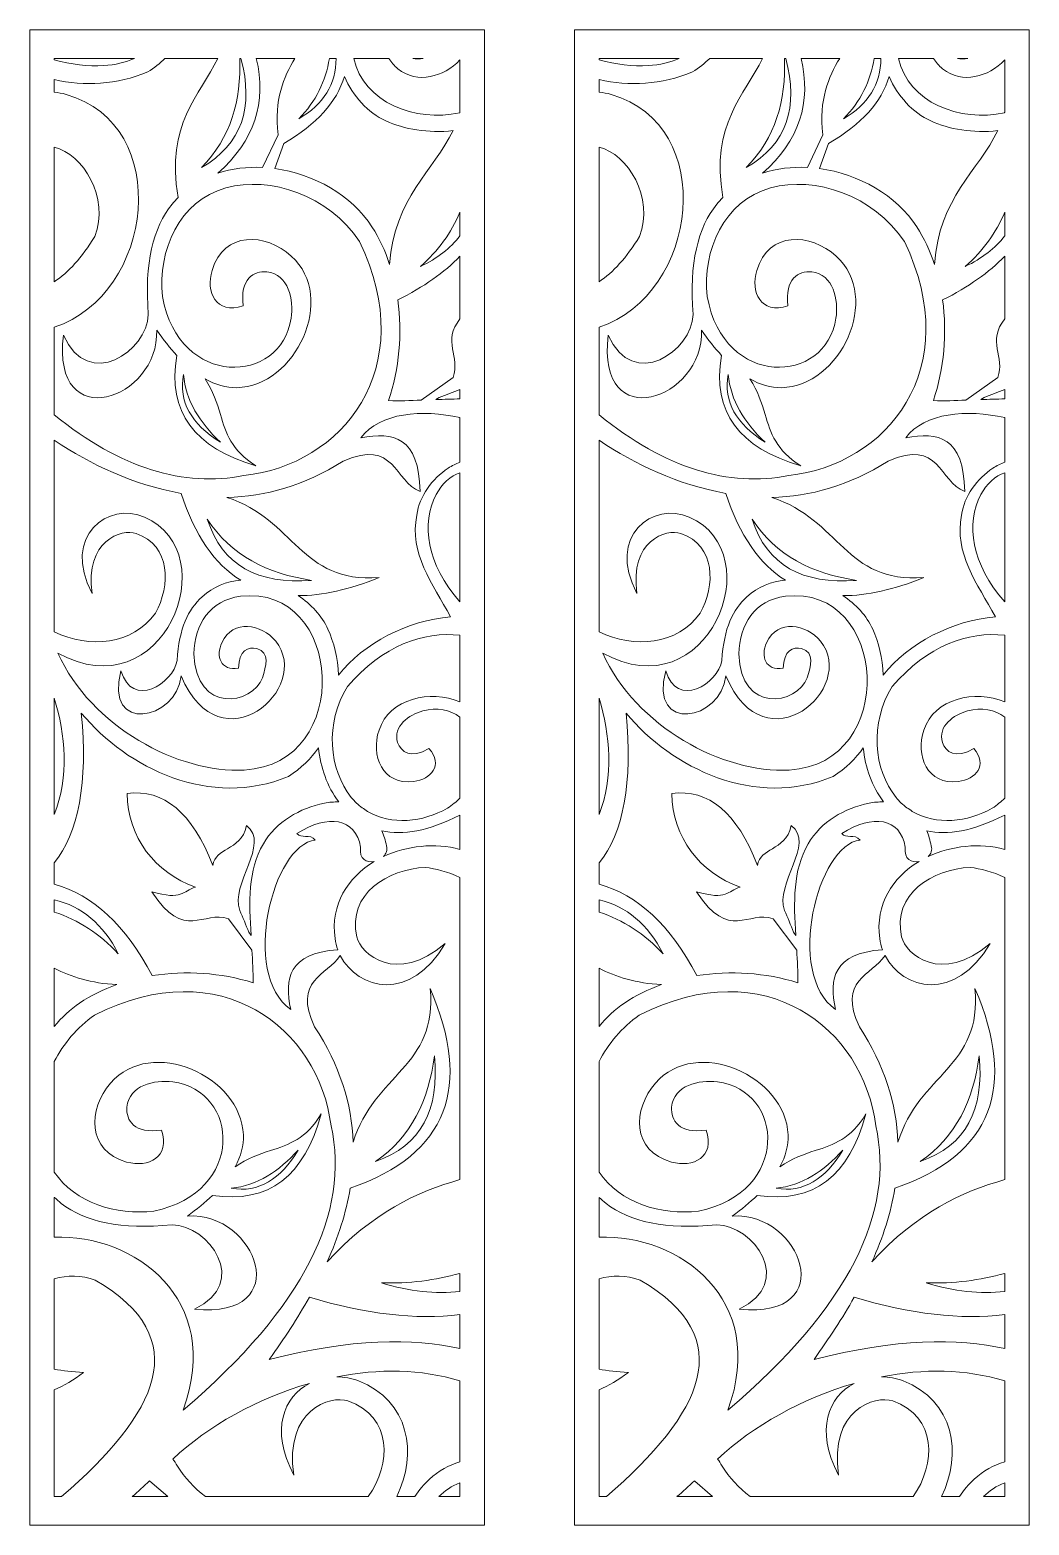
# Model space of a CAD drawing. Header units: centimetres. Extents: x -9 to 9.7, y -14.1 to 13.9.
import ezdxf

# ---------------------------------------------------------------- set-up
doc = ezdxf.new("R2010")
doc.units = ezdxf.units.CM
doc.header["$MEASUREMENT"] = 0
doc.layers.add('layer 1', color=7, linetype='Continuous')

msp = doc.modelspace()

# ---------------------------------------------------------------- linework, layer by layer
at = {"layer": 'layer 1', "color": 177, "lineweight": 9}
for points, knots in [([(-8.999, 13.91321), (-8.999, 13.91321), (-0.48417, 13.91321), (-0.48417, 13.91321), (-0.48417, 13.91321), (-0.48417, 13.91321), (-0.48417, -14.10713), (-0.48417, -14.10713), (-0.48417, -14.10713), (-0.48417, -14.10713), (-8.999, -14.10713), (-8.999, -14.10713), (-8.999, -14.10713), (-8.999, -14.10713), (-8.999, 13.91321), (-8.999, 13.91321)], [0, 0, 0, 0, 0.2, 0.2, 0.2, 0.2, 0.4, 0.4, 0.4, 0.4, 0.6, 0.6, 0.6, 0.6, 1, 1, 1, 1]), ([(-6.4678, 13.38025), (-6.4678, 13.38025), (-5.47859, 13.38025), (-5.47859, 13.38025), (-5.47859, 13.38025), (-5.80958, 12.69101), (-6.45921, 12.15265), (-6.22205, 10.77237), (-6.22205, 10.77237), (-6.2614, 10.73249), (-6.29943, 10.69066), (-6.33578, 10.64616), (-6.33578, 10.64616), (-6.68981, 10.21299), (-6.85494, 9.54261), (-6.78127, 8.57915), (-6.78127, 8.57915), (-6.79782, 7.89851), (-7.89706, 7.13002), (-8.37198, 8.19295), (-8.37198, 8.19295), (-8.59966, 6.28955), (-6.57385, 6.98374), (-6.62322, 8.28686), (-6.62322, 8.28686), (-6.49901, 8.10916), (-6.37356, 7.95019), (-6.24623, 7.81247), (-6.24623, 7.81247), (-6.43106, 6.75398), (-5.91048, 6.0779), (-4.76313, 5.74252), (-4.76313, 5.74252), (-5.2265, 6.03529), (-5.32586, 6.35808), (-5.42975, 6.70739), (-5.42975, 6.70739), (-5.49457, 6.91769), (-5.56249, 7.14051), (-5.71729, 7.3741), (-5.71729, 7.3741), (-5.52318, 7.26308), (-5.32506, 7.20535), (-5.12287, 7.20857), (-5.12287, 7.20857), (-4.02254, 7.22848), (-3.23566, 8.89127), (-4.10169, 9.67442), (-4.10169, 9.67442), (-4.57894, 10.11047), (-5.36557, 10.14733), (-5.58657, 9.40558), (-5.58657, 9.40558), (-5.7077, 9.0034), (-5.51614, 8.57724), (-5.00169, 8.74184), (-5.00169, 8.74184), (-5.06809, 9.24882), (-4.80573, 9.40517), (-4.55801, 9.37912), (-4.55801, 9.37912), (-4.14874, 9.32918), (-4.05192, 8.85053), (-4.10315, 8.51139), (-4.10315, 8.51139), (-4.28871, 7.25602), (-6.20459, 7.18722), (-6.51549, 8.91529), (-6.51549, 8.91529), (-6.60609, 9.77487), (-6.20586, 10.71242), (-5.32771, 10.95243), (-5.32771, 10.95243), (-4.49017, 11.17962), (-3.40753, 10.81552), (-2.82027, 9.94921), (-2.82027, 9.94921), (-1.67419, 7.55213), (-3.15532, 5.75839), (-4.98849, 5.56147), (-4.98849, 5.56147), (-6.11041, 5.33831), (-7.29322, 5.69085), (-8.54286, 6.69834), (-8.54286, 6.69834), (-8.54286, 6.69834), (-8.54286, 8.34101), (-8.54286, 8.34101), (-8.54286, 8.34101), (-6.66595, 8.96296), (-6.30719, 12.1328), (-8.31706, 12.70407), (-8.31706, 12.70407), (-8.39188, 12.72534), (-8.46741, 12.73938), (-8.54286, 12.74701), (-8.54286, 12.74701), (-8.54286, 12.74701), (-8.54286, 12.98198), (-8.54286, 12.98198), (-8.54286, 12.98198), (-7.97676, 12.85705), (-7.37515, 12.88135), (-6.78907, 13.12486), (-6.78907, 13.12486), (-6.66888, 13.20277), (-6.56221, 13.28849), (-6.4678, 13.38025)], [0, 0, 0, 0, 0.03571429, 0.03571429, 0.03571429, 0.03571429, 0.07142857, 0.07142857, 0.07142857, 0.07142857, 0.10714286, 0.10714286, 0.10714286, 0.10714286, 0.14285714, 0.14285714, 0.14285714, 0.14285714, 0.17857143, 0.17857143, 0.17857143, 0.17857143, 0.21428571, 0.21428571, 0.21428571, 0.21428571, 0.25, 0.25, 0.25, 0.25, 0.28571429, 0.28571429, 0.28571429, 0.28571429, 0.32142857, 0.32142857, 0.32142857, 0.32142857, 0.35714286, 0.35714286, 0.35714286, 0.35714286, 0.39285714, 0.39285714, 0.39285714, 0.39285714, 0.42857143, 0.42857143, 0.42857143, 0.42857143, 0.46428571, 0.46428571, 0.46428571, 0.46428571, 0.5, 0.5, 0.5, 0.5, 0.53571429, 0.53571429, 0.53571429, 0.53571429, 0.57142857, 0.57142857, 0.57142857, 0.57142857, 0.60714286, 0.60714286, 0.60714286, 0.60714286, 0.64285714, 0.64285714, 0.64285714, 0.64285714, 0.67857143, 0.67857143, 0.67857143, 0.67857143, 0.71428571, 0.71428571, 0.71428571, 0.71428571, 0.75, 0.75, 0.75, 0.75, 0.78571429, 0.78571429, 0.78571429, 0.78571429, 0.82142857, 0.82142857, 0.82142857, 0.82142857, 0.85714286, 0.85714286, 0.85714286, 0.85714286, 0.89285714, 0.89285714, 0.89285714, 0.89285714, 0.92857143, 0.92857143, 0.92857143, 0.92857143, 1, 1, 1, 1]), ([(-8.54286, 13.38025), (-8.54286, 13.38025), (-7.04214, 13.38025), (-7.04214, 13.38025), (-7.04214, 13.38025), (-7.20942, 13.30446), (-7.40081, 13.25638), (-7.61765, 13.24474), (-7.61765, 13.24474), (-7.90954, 13.22908), (-8.22426, 13.26621), (-8.54286, 13.35026), (-8.54286, 13.35026), (-8.54286, 13.35026), (-8.54286, 13.38025), (-8.54286, 13.38025)], [0, 0, 0, 0, 0.2, 0.2, 0.2, 0.2, 0.4, 0.4, 0.4, 0.4, 0.6, 0.6, 0.6, 0.6, 1, 1, 1, 1]), ([(-5.0678, 13.38025), (-5.0678, 13.38025), (-5.04369, 13.38025), (-5.04369, 13.38025), (-5.04369, 13.38025), (-4.80234, 12.4665), (-5.01883, 11.76998), (-5.7866, 11.33407), (-5.7866, 11.33407), (-5.23275, 11.888), (-5.03877, 12.59132), (-5.0678, 13.38025)], [0, 0, 0, 0, 0.25, 0.25, 0.25, 0.25, 0.5, 0.5, 0.5, 0.5, 1, 1, 1, 1]), ([(-4.75762, 13.38025), (-4.75762, 13.38025), (-4.03327, 13.38025), (-4.03327, 13.38025), (-4.03327, 13.38025), (-4.24299, 13.02465), (-4.42494, 12.61124), (-4.35028, 11.94969), (-4.35028, 11.94969), (-4.35028, 11.94969), (-4.63787, 11.33494), (-4.63787, 11.33494), (-4.63787, 11.33494), (-4.92628, 11.34936), (-5.21315, 11.31589), (-5.48002, 11.22777), (-5.48002, 11.22777), (-4.78755, 11.83571), (-4.55703, 12.55556), (-4.75762, 13.38025)], [0, 0, 0, 0, 0.16666667, 0.16666667, 0.16666667, 0.16666667, 0.33333333, 0.33333333, 0.33333333, 0.33333333, 0.5, 0.5, 0.5, 0.5, 0.66666667, 0.66666667, 0.66666667, 0.66666667, 1, 1, 1, 1]), ([(-3.3869, 13.38025), (-3.3869, 13.38025), (-3.25946, 13.38025), (-3.25946, 13.38025), (-3.25946, 13.38025), (-3.26852, 12.8965), (-3.4931, 12.51425), (-3.96201, 12.24966), (-3.96201, 12.24966), (-3.63676, 12.57148), (-3.45739, 12.95487), (-3.3869, 13.38025)], [0, 0, 0, 0, 0.25, 0.25, 0.25, 0.25, 0.5, 0.5, 0.5, 0.5, 1, 1, 1, 1]), ([(-2.92892, 13.38025), (-2.92892, 13.38025), (-2.27476, 13.38025), (-2.27476, 13.38025), (-2.27476, 13.38025), (-2.22966, 13.30713), (-2.17217, 13.24037), (-2.1053, 13.18535), (-2.1053, 13.18535), (-1.73438, 12.89062), (-1.24579, 13.03246), (-0.94033, 13.34999), (-0.94033, 13.34999), (-0.94033, 13.34999), (-0.94033, 12.37462), (-0.94033, 12.37462), (-0.94033, 12.37462), (-0.94185, 12.36897), (-0.94338, 12.36331), (-0.94496, 12.3577), (-0.94496, 12.3577), (-1.77804, 12.18233), (-2.74985, 12.54765), (-2.92892, 13.38025)], [0, 0, 0, 0, 0.14285714, 0.14285714, 0.14285714, 0.14285714, 0.28571429, 0.28571429, 0.28571429, 0.28571429, 0.42857143, 0.42857143, 0.42857143, 0.42857143, 0.57142857, 0.57142857, 0.57142857, 0.57142857, 0.71428571, 0.71428571, 0.71428571, 0.71428571, 1, 1, 1, 1]), ([(-1.82428, 13.38025), (-1.82428, 13.38025), (-1.63084, 13.38025), (-1.63084, 13.38025), (-1.63084, 13.38025), (-1.70048, 13.36717), (-1.76756, 13.36336), (-1.82428, 13.38025)], [0, 0, 0, 0, 0.33333333, 0.33333333, 0.33333333, 0.33333333, 1, 1, 1, 1]), ([(-1.07061, 12.0271), (-1.43114, 11.27577), (-2.17188, 10.76617), (-2.25829, 9.51946), (-2.25829, 9.51946), (-2.34128, 9.7709), (-2.45134, 10.00823), (-2.58908, 10.22284), (-2.58908, 10.22284), (-2.96778, 10.81499), (-3.67862, 11.21451), (-4.41189, 11.31392), (-4.41189, 11.31392), (-4.41189, 11.31392), (-4.24089, 11.78691), (-4.24089, 11.78691), (-4.24089, 11.78691), (-3.62236, 12.14418), (-3.24871, 12.56283), (-3.1071, 13.03933), (-3.1071, 13.03933), (-2.94733, 12.67565), (-2.66904, 12.36278), (-2.32727, 12.20724), (-2.32727, 12.20724), (-1.99091, 12.05351), (-1.53414, 11.97045), (-1.07061, 12.0271)], [0, 0, 0, 0, 0.125, 0.125, 0.125, 0.125, 0.25, 0.25, 0.25, 0.25, 0.375, 0.375, 0.375, 0.375, 0.5, 0.5, 0.5, 0.5, 0.625, 0.625, 0.625, 0.625, 0.75, 0.75, 0.75, 0.75, 1, 1, 1, 1]), ([(-8.54286, 9.19248), (-8.54286, 9.19248), (-8.54286, 11.71613), (-8.54286, 11.71613), (-8.54286, 11.71613), (-8.00519, 11.58351), (-7.49977, 10.77515), (-7.78532, 10.04036), (-7.78532, 10.04036), (-8.02689, 9.64485), (-8.27975, 9.36714), (-8.54286, 9.19248)], [0, 0, 0, 0, 0.25, 0.25, 0.25, 0.25, 0.5, 0.5, 0.5, 0.5, 1, 1, 1, 1]), ([(-0.94033, 10.4946), (-0.94033, 10.4946), (-0.94033, 10.05333), (-0.94033, 10.05333), (-0.94033, 10.05333), (-1.11907, 9.8234), (-1.36486, 9.63115), (-1.6819, 9.47921), (-1.6819, 9.47921), (-1.34534, 9.77362), (-1.10372, 10.1152), (-0.94033, 10.4946)], [0, 0, 0, 0, 0.25, 0.25, 0.25, 0.25, 0.5, 0.5, 0.5, 0.5, 1, 1, 1, 1]), ([(-0.94033, 9.67294), (-0.94033, 9.67294), (-0.94033, 8.4963), (-0.94033, 8.4963), (-0.94033, 8.4963), (-1.28019, 8.08497), (-0.92792, 7.77944), (-1.06945, 7.40099), (-1.06945, 7.40099), (-1.06945, 7.40099), (-1.66701, 6.97434), (-1.66701, 6.97434), (-1.66701, 6.97434), (-1.87053, 6.96685), (-2.07424, 6.95931), (-2.27755, 6.96522), (-2.27755, 6.96522), (-2.07778, 7.56123), (-2.01888, 8.22575), (-2.10523, 8.85258), (-2.10523, 8.85258), (-1.6197, 9.09544), (-1.23247, 9.36919), (-0.94033, 9.67294)], [0, 0, 0, 0, 0.14285714, 0.14285714, 0.14285714, 0.14285714, 0.28571429, 0.28571429, 0.28571429, 0.28571429, 0.42857143, 0.42857143, 0.42857143, 0.42857143, 0.57142857, 0.57142857, 0.57142857, 0.57142857, 0.71428571, 0.71428571, 0.71428571, 0.71428571, 1, 1, 1, 1]), ([(-5.43061, 6.18771), (-5.97192, 6.52762), (-6.21963, 6.94466), (-6.11997, 7.45601), (-6.11997, 7.45601), (-6.07992, 6.97056), (-5.82149, 6.55514), (-5.43061, 6.18771)], [0, 0, 0, 0, 0.33333333, 0.33333333, 0.33333333, 0.33333333, 1, 1, 1, 1]), ([(-0.94033, 7.17561), (-0.94033, 7.17561), (-0.94033, 6.99664), (-0.94033, 6.99664), (-0.94033, 6.99664), (-1.08835, 6.99678), (-1.2387, 6.99149), (-1.39018, 6.98497), (-1.39018, 6.98497), (-1.39018, 6.98497), (-1.32775, 7.02549), (-1.32775, 7.02549), (-1.32775, 7.02549), (-1.20034, 7.07433), (-1.07045, 7.12495), (-0.94033, 7.17561)], [0, 0, 0, 0, 0.2, 0.2, 0.2, 0.2, 0.4, 0.4, 0.4, 0.4, 0.6, 0.6, 0.6, 0.6, 1, 1, 1, 1]), ([(-0.94033, 6.64737), (-0.94033, 6.64737), (-0.94033, 5.81036), (-0.94033, 5.81036), (-0.94033, 5.81036), (-1.0157, 5.78454), (-1.08989, 5.74722), (-1.16145, 5.70049), (-1.16145, 5.70049), (-1.45972, 5.50222), (-1.70142, 5.18129), (-1.74909, 4.8217), (-1.74909, 4.8217), (-1.89663, 4.10538), (-1.45416, 3.53666), (-1.11666, 2.91531), (-1.11666, 2.91531), (-1.9231, 2.8411), (-2.74261, 2.42919), (-3.21627, 1.81967), (-3.21627, 1.81967), (-3.22962, 2.14093), (-3.30386, 2.44211), (-3.41405, 2.68186), (-3.41405, 2.68186), (-3.52926, 2.93362), (-3.72999, 3.15065), (-3.97337, 3.31102), (-3.97337, 3.31102), (-3.52295, 3.30903), (-3.01646, 3.42322), (-2.45584, 3.6492), (-2.45584, 3.6492), (-3.94247, 3.54411), (-4.02347, 4.73427), (-5.3065, 5.15296), (-5.3065, 5.15296), (-4.58766, 5.16561), (-3.86175, 5.37299), (-3.12661, 5.83022), (-3.12661, 5.83022), (-2.1612, 6.26427), (-2.17113, 5.45034), (-1.68936, 5.26108), (-1.68936, 5.26108), (-1.70422, 6.28478), (-2.19145, 6.38667), (-2.79515, 6.27095), (-2.79515, 6.27095), (-2.4405, 6.74417), (-1.6453, 6.80588), (-0.94033, 6.64737)], [0, 0, 0, 0, 0.07142857, 0.07142857, 0.07142857, 0.07142857, 0.14285714, 0.14285714, 0.14285714, 0.14285714, 0.21428571, 0.21428571, 0.21428571, 0.21428571, 0.28571429, 0.28571429, 0.28571429, 0.28571429, 0.35714286, 0.35714286, 0.35714286, 0.35714286, 0.42857143, 0.42857143, 0.42857143, 0.42857143, 0.5, 0.5, 0.5, 0.5, 0.57142857, 0.57142857, 0.57142857, 0.57142857, 0.64285714, 0.64285714, 0.64285714, 0.64285714, 0.71428571, 0.71428571, 0.71428571, 0.71428571, 0.78571429, 0.78571429, 0.78571429, 0.78571429, 0.85714286, 0.85714286, 0.85714286, 0.85714286, 1, 1, 1, 1]), ([(-8.54286, 2.63125), (-8.54286, 2.63125), (-8.54286, 6.22428), (-8.54286, 6.22428), (-8.54286, 6.22428), (-7.8576, 5.77045), (-7.0753, 5.39083), (-6.16505, 5.22756), (-6.16505, 5.22756), (-5.91129, 4.43937), (-5.53721, 3.90138), (-5.04888, 3.60049), (-5.04888, 3.60049), (-5.31239, 3.57722), (-5.56456, 3.47964), (-5.77047, 3.28941), (-5.77047, 3.28941), (-6.03569, 3.04442), (-6.2015, 2.71725), (-6.2411, 2.09484), (-6.2411, 2.09484), (-6.31288, 1.66135), (-7.08459, 1.18268), (-7.29248, 1.90474), (-7.29248, 1.90474), (-7.60924, 0.70873), (-6.25207, 0.97016), (-6.16639, 1.80747), (-6.16639, 1.80747), (-5.41957, 0.05422), (-3.69561, 1.58555), (-4.39169, 2.45782), (-4.39169, 2.45782), (-4.65749, 2.77946), (-5.19525, 2.88336), (-5.40324, 2.42918), (-5.40324, 2.42918), (-5.51684, 2.18305), (-5.43277, 1.89345), (-5.08917, 1.95235), (-5.08917, 1.95235), (-5.08603, 2.28235), (-4.90425, 2.35866), (-4.74829, 2.31973), (-4.74829, 2.31973), (-4.49121, 2.25101), (-4.57793, 1.98439), (-4.64121, 1.77225), (-4.64121, 1.77225), (-4.83427, 1.26498), (-5.88259, 1.08623), (-5.92584, 2.2186), (-5.92584, 2.2186), (-5.9064, 2.77608), (-5.63348, 3.22409), (-5.05065, 3.29847), (-5.05065, 3.29847), (-3.12701, 3.5281), (-2.91834, 0.15354), (-4.98126, 0.04276), (-4.98126, 0.04276), (-6.21396, -0.02338), (-7.85361, 0.85034), (-8.47425, 2.23598), (-8.47425, 2.23598), (-6.50786, 1.1349), (-5.30468, 4.09803), (-6.85159, 4.78285), (-6.85159, 4.78285), (-7.51703, 5.07743), (-8.41324, 4.44653), (-7.83104, 3.35054), (-7.83104, 3.35054), (-7.9809, 4.34563), (-7.27503, 4.56846), (-7.00957, 4.47655), (-7.00957, 4.47655), (-6.35127, 4.24852), (-6.36092, 3.49689), (-6.64827, 2.98352), (-6.64827, 2.98352), (-7.07358, 2.38522), (-7.88128, 2.31502), (-8.54286, 2.63125)], [0, 0, 0, 0, 0.04545455, 0.04545455, 0.04545455, 0.04545455, 0.09090909, 0.09090909, 0.09090909, 0.09090909, 0.13636364, 0.13636364, 0.13636364, 0.13636364, 0.18181818, 0.18181818, 0.18181818, 0.18181818, 0.22727273, 0.22727273, 0.22727273, 0.22727273, 0.27272727, 0.27272727, 0.27272727, 0.27272727, 0.31818182, 0.31818182, 0.31818182, 0.31818182, 0.36363636, 0.36363636, 0.36363636, 0.36363636, 0.40909091, 0.40909091, 0.40909091, 0.40909091, 0.45454545, 0.45454545, 0.45454545, 0.45454545, 0.5, 0.5, 0.5, 0.5, 0.54545455, 0.54545455, 0.54545455, 0.54545455, 0.59090909, 0.59090909, 0.59090909, 0.59090909, 0.63636364, 0.63636364, 0.63636364, 0.63636364, 0.68181818, 0.68181818, 0.68181818, 0.68181818, 0.72727273, 0.72727273, 0.72727273, 0.72727273, 0.77272727, 0.77272727, 0.77272727, 0.77272727, 0.81818182, 0.81818182, 0.81818182, 0.81818182, 0.86363636, 0.86363636, 0.86363636, 0.86363636, 0.90909091, 0.90909091, 0.90909091, 0.90909091, 1, 1, 1, 1]), ([(-0.94033, 5.61065), (-0.94033, 5.61065), (-0.94033, 3.19622), (-0.94033, 3.19622), (-0.94033, 3.19622), (-1.56522, 3.89018), (-1.67267, 4.6724), (-1.38752, 5.20368), (-1.38752, 5.20368), (-1.2827, 5.39905), (-1.1168, 5.56475), (-0.94033, 5.61065)], [0, 0, 0, 0, 0.25, 0.25, 0.25, 0.25, 0.5, 0.5, 0.5, 0.5, 1, 1, 1, 1]), ([(-3.72092, 3.59758), (-4.72725, 3.52094), (-5.39729, 3.87465), (-5.67478, 4.74505), (-5.67478, 4.74505), (-5.23048, 4.06103), (-4.54639, 3.7213), (-3.72092, 3.59758)], [0, 0, 0, 0, 0.33333333, 0.33333333, 0.33333333, 0.33333333, 1, 1, 1, 1]), ([(-0.94033, 2.56807), (-0.94033, 2.56807), (-0.94033, 1.32227), (-0.94033, 1.32227), (-0.94033, 1.32227), (-1.49703, 1.55007), (-2.25849, 1.39154), (-2.45762, 0.79057), (-2.45762, 0.79057), (-2.61648, 0.31928), (-2.39836, -0.24585), (-1.80762, -0.17127), (-1.80762, -0.17127), (-1.48694, -0.13173), (-1.24637, 0.13535), (-1.52188, 0.44641), (-1.52188, 0.44641), (-1.85815, 0.24231), (-2.04963, 0.37851), (-2.10816, 0.56097), (-2.10816, 0.56097), (-2.20003, 0.86454), (-1.89315, 1.08126), (-1.63851, 1.15043), (-1.63851, 1.15043), (-1.37019, 1.22425), (-1.12624, 1.16904), (-0.94033, 1.03506), (-0.94033, 1.03506), (-0.94033, 1.03506), (-0.94033, -0.48354), (-0.94033, -0.48354), (-0.94033, -0.48354), (-1.00772, -0.54956), (-1.08536, -0.61312), (-1.17422, -0.67303), (-1.17422, -0.67303), (-1.63477, -0.93682), (-2.22735, -0.99595), (-2.67227, -0.73252), (-2.67227, -0.73252), (-2.70435, -0.70739), (-2.73792, -0.68506), (-2.77281, -0.66549), (-2.77281, -0.66549), (-2.84653, -0.61042), (-2.91501, -0.54514), (-2.9768, -0.46904), (-2.9768, -0.46904), (-3.39661, 0.05003), (-3.47632, 0.92507), (-3.04873, 1.60727), (-3.04873, 1.60727), (-2.38494, 2.38017), (-1.62414, 2.64699), (-0.94033, 2.56807)], [0, 0, 0, 0, 0.06666667, 0.06666667, 0.06666667, 0.06666667, 0.13333333, 0.13333333, 0.13333333, 0.13333333, 0.2, 0.2, 0.2, 0.2, 0.26666667, 0.26666667, 0.26666667, 0.26666667, 0.33333333, 0.33333333, 0.33333333, 0.33333333, 0.4, 0.4, 0.4, 0.4, 0.46666667, 0.46666667, 0.46666667, 0.46666667, 0.53333333, 0.53333333, 0.53333333, 0.53333333, 0.6, 0.6, 0.6, 0.6, 0.66666667, 0.66666667, 0.66666667, 0.66666667, 0.73333333, 0.73333333, 0.73333333, 0.73333333, 0.8, 0.8, 0.8, 0.8, 0.86666667, 0.86666667, 0.86666667, 0.86666667, 1, 1, 1, 1]), ([(-8.54286, -0.7934), (-8.54286, -0.7934), (-8.54286, 1.38989), (-8.54286, 1.38989), (-8.54286, 1.38989), (-8.3316, 0.70776), (-8.26552, -0.08751), (-8.54286, -0.7934)], [0, 0, 0, 0, 0.33333333, 0.33333333, 0.33333333, 0.33333333, 1, 1, 1, 1]), ([(-8.54286, -2.09722), (-8.54286, -2.09722), (-8.54286, -1.69638), (-8.54286, -1.69638), (-8.54286, -1.69638), (-8.08967, -1.15122), (-7.90762, -0.175), (-8.03621, 1.1094), (-8.03621, 1.1094), (-7.1742, 0.0712), (-5.61497, -0.68469), (-4.15268, -0.07712), (-4.15268, -0.07712), (-3.91585, 0.07641), (-3.73109, 0.26006), (-3.5905, 0.46101), (-3.5905, 0.46101), (-3.5561, 0.09253), (-3.42832, -0.26844), (-3.21253, -0.55384), (-3.21253, -0.55384), (-3.2998, -0.55226), (-3.38974, -0.56046), (-3.48076, -0.57744), (-3.48076, -0.57744), (-3.93768, -0.66659), (-4.38799, -0.93118), (-4.62463, -1.33894), (-4.62463, -1.33894), (-4.91408, -1.84087), (-4.895, -2.43964), (-4.85539, -3.05613), (-4.85539, -3.05613), (-4.85539, -3.05613), (-4.8972, -2.99456), (-4.8972, -2.99456), (-4.8972, -2.99456), (-4.9519, -2.86045), (-5.00864, -2.72358), (-5.06531, -2.58662), (-5.06531, -2.58662), (-5.2561, -2.09961), (-4.48729, -1.33578), (-4.94014, -0.99934), (-4.94014, -0.99934), (-4.99713, -1.25385), (-5.15123, -1.34485), (-5.29413, -1.43269), (-5.29413, -1.43269), (-5.42352, -1.5069), (-5.542, -1.57826), (-5.57349, -1.74354), (-5.57349, -1.74354), (-5.95511, -0.75613), (-6.49036, -0.30466), (-7.17851, -0.39761), (-7.17851, -0.39761), (-7.16605, -1.22556), (-6.65521, -1.87363), (-5.89897, -2.15287), (-5.89897, -2.15287), (-6.14024, -2.22192), (-6.13768, -2.40474), (-6.71731, -2.23957), (-6.71731, -2.23957), (-6.10184, -3.18088), (-5.75528, -2.57728), (-5.27811, -2.74428), (-5.27811, -2.74428), (-5.27811, -2.74428), (-4.83887, -3.33268), (-4.83887, -3.33268), (-4.83887, -3.33268), (-4.82707, -3.53597), (-4.81522, -3.7395), (-4.81682, -3.94288), (-4.81682, -3.94288), (-5.41695, -3.75578), (-6.08256, -3.71099), (-6.7074, -3.81059), (-6.7074, -3.81059), (-7.20841, -2.8599), (-7.82199, -2.29612), (-8.54286, -2.09722)], [0, 0, 0, 0, 0.04545455, 0.04545455, 0.04545455, 0.04545455, 0.09090909, 0.09090909, 0.09090909, 0.09090909, 0.13636364, 0.13636364, 0.13636364, 0.13636364, 0.18181818, 0.18181818, 0.18181818, 0.18181818, 0.22727273, 0.22727273, 0.22727273, 0.22727273, 0.27272727, 0.27272727, 0.27272727, 0.27272727, 0.31818182, 0.31818182, 0.31818182, 0.31818182, 0.36363636, 0.36363636, 0.36363636, 0.36363636, 0.40909091, 0.40909091, 0.40909091, 0.40909091, 0.45454545, 0.45454545, 0.45454545, 0.45454545, 0.5, 0.5, 0.5, 0.5, 0.54545455, 0.54545455, 0.54545455, 0.54545455, 0.59090909, 0.59090909, 0.59090909, 0.59090909, 0.63636364, 0.63636364, 0.63636364, 0.63636364, 0.68181818, 0.68181818, 0.68181818, 0.68181818, 0.72727273, 0.72727273, 0.72727273, 0.72727273, 0.77272727, 0.77272727, 0.77272727, 0.77272727, 0.81818182, 0.81818182, 0.81818182, 0.81818182, 0.86363636, 0.86363636, 0.86363636, 0.86363636, 0.90909091, 0.90909091, 0.90909091, 0.90909091, 1, 1, 1, 1]), ([(-3.23022, -3.32431), (-4.15474, -3.38997), (-4.2357, -3.86573), (-4.11175, -4.44564), (-4.11175, -4.44564), (-5.05673, -3.76822), (-4.44793, -1.35415), (-3.65136, -1.26858), (-3.65136, -1.26858), (-3.7531, -1.14434), (-3.91872, -1.25194), (-3.99487, -1.14603), (-3.99487, -1.14603), (-3.41422, -0.77505), (-2.89104, -0.85708), (-2.80517, -1.40154), (-2.80517, -1.40154), (-2.83212, -1.63253), (-2.68644, -1.69984), (-2.54617, -1.67201), (-2.54617, -1.67201), (-3.04021, -1.96794), (-3.37201, -2.4715), (-3.28219, -3.11688), (-3.28219, -3.11688), (-3.27219, -3.18875), (-3.25451, -3.25817), (-3.23022, -3.32431)], [0, 0, 0, 0, 0.125, 0.125, 0.125, 0.125, 0.25, 0.25, 0.25, 0.25, 0.375, 0.375, 0.375, 0.375, 0.5, 0.5, 0.5, 0.5, 0.625, 0.625, 0.625, 0.625, 0.75, 0.75, 0.75, 0.75, 1, 1, 1, 1]), ([(-0.94033, -0.80028), (-0.94033, -0.80028), (-0.94033, -1.44318), (-0.94033, -1.44318), (-0.94033, -1.44318), (-1.41156, -1.31689), (-1.93757, -1.37467), (-2.37291, -1.57939), (-2.37291, -1.57939), (-2.32174, -1.52624), (-2.29478, -1.45547), (-2.31801, -1.37712), (-2.31801, -1.37712), (-2.3385, -1.2721), (-2.36716, -1.17844), (-2.40275, -1.09529), (-2.40275, -1.09529), (-2.0139, -1.18699), (-1.53265, -1.10228), (-0.94033, -0.80028)], [0, 0, 0, 0, 0.16666667, 0.16666667, 0.16666667, 0.16666667, 0.33333333, 0.33333333, 0.33333333, 0.33333333, 0.5, 0.5, 0.5, 0.5, 0.66666667, 0.66666667, 0.66666667, 0.66666667, 1, 1, 1, 1]), ([(-0.94033, -1.96908), (-0.94033, -1.96908), (-0.94033, -7.63315), (-0.94033, -7.63315), (-0.94033, -7.63315), (-1.74556, -7.86017), (-2.58305, -8.24888), (-3.42791, -9.17404), (-3.42791, -9.17404), (-3.22233, -8.71443), (-3.07386, -8.25403), (-2.99714, -7.79267), (-2.99714, -7.79267), (-1.15641, -7.15667), (-0.71279, -5.88514), (-1.49777, -4.05084), (-1.49777, -4.05084), (-1.36118, -5.5349), (-2.54936, -5.64111), (-2.94076, -6.93272), (-2.94076, -6.93272), (-2.96866, -6.21434), (-3.19138, -5.49297), (-3.66408, -4.76767), (-3.66408, -4.76767), (-4.08018, -3.89234), (-3.43294, -3.81232), (-3.18336, -3.43221), (-3.18336, -3.43221), (-2.85652, -4.079), (-1.86338, -4.32081), (-1.21601, -3.20941), (-1.21601, -3.20941), (-2.1299, -3.98629), (-2.79903, -3.41116), (-2.87265, -3.08454), (-2.87265, -3.08454), (-3.05517, -2.27444), (-2.28768, -1.81206), (-1.58714, -1.78072), (-1.58714, -1.78072), (-1.39974, -1.80579), (-1.16587, -1.86425), (-0.94033, -1.96908)], [0, 0, 0, 0, 0.08333333, 0.08333333, 0.08333333, 0.08333333, 0.16666667, 0.16666667, 0.16666667, 0.16666667, 0.25, 0.25, 0.25, 0.25, 0.33333333, 0.33333333, 0.33333333, 0.33333333, 0.41666667, 0.41666667, 0.41666667, 0.41666667, 0.5, 0.5, 0.5, 0.5, 0.58333333, 0.58333333, 0.58333333, 0.58333333, 0.66666667, 0.66666667, 0.66666667, 0.66666667, 0.75, 0.75, 0.75, 0.75, 0.83333333, 0.83333333, 0.83333333, 0.83333333, 1, 1, 1, 1]), ([(-8.54286, -2.61794), (-8.54286, -2.61794), (-8.54286, -2.38706), (-8.54286, -2.38706), (-8.54286, -2.38706), (-8.02945, -2.51238), (-7.62494, -2.84272), (-7.34287, -3.40065), (-7.34287, -3.40065), (-7.68814, -3.02242), (-8.09261, -2.7699), (-8.54286, -2.61794)], [0, 0, 0, 0, 0.25, 0.25, 0.25, 0.25, 0.5, 0.5, 0.5, 0.5, 1, 1, 1, 1]), ([(-8.54286, -8.71026), (-8.54286, -8.71026), (-8.54286, -7.96779), (-8.54286, -7.96779), (-8.54286, -7.96779), (-8.54286, -7.96779), (-8.53951, -7.96719), (-8.53951, -7.96719), (-8.53951, -7.96719), (-8.49879, -8.00571), (-8.45614, -8.04283), (-8.41092, -8.07823), (-8.41092, -8.07823), (-7.97034, -8.42299), (-7.2966, -8.57387), (-6.33491, -8.4798), (-6.33491, -8.4798), (-5.65407, -8.48192), (-4.86245, -9.56462), (-5.91506, -10.06196), (-5.91506, -10.06196), (-4.00728, -10.24923), (-4.74425, -8.23858), (-6.04605, -8.31559), (-6.04605, -8.31559), (-5.87104, -8.18764), (-5.71474, -8.05886), (-5.57975, -7.92863), (-5.57975, -7.92863), (-4.51759, -8.09098), (-3.85269, -7.55617), (-3.5417, -6.40199), (-3.5417, -6.40199), (-3.82459, -6.87144), (-4.14519, -6.97762), (-4.49221, -7.0889), (-4.49221, -7.0889), (-4.70111, -7.15817), (-4.92243, -7.2308), (-5.15269, -7.39051), (-5.15269, -7.39051), (-5.0458, -7.19409), (-4.9923, -6.9948), (-4.9998, -6.7927), (-4.9998, -6.7927), (-5.04304, -5.69305), (-6.72214, -4.94159), (-7.48673, -5.82404), (-7.48673, -5.82404), (-7.91259, -6.31042), (-7.93275, -7.09766), (-7.18649, -7.30288), (-7.18649, -7.30288), (-6.78183, -7.41547), (-6.35981, -7.21491), (-6.53528, -6.70408), (-6.53528, -6.70408), (-7.04075, -6.78121), (-7.20262, -6.52221), (-7.18183, -6.274), (-7.18183, -6.274), (-7.1406, -5.86376), (-6.66409, -5.7568), (-6.32394, -5.80084), (-6.32394, -5.80084), (-5.06491, -5.95974), (-4.95553, -7.87375), (-6.67663, -8.2212), (-6.67663, -8.2212), (-7.38355, -8.3109), (-8.15045, -8.06809), (-8.54286, -7.49098), (-8.54286, -7.49098), (-8.54286, -7.49098), (-8.54286, -5.42212), (-8.54286, -5.42212), (-8.54286, -5.42212), (-8.37034, -5.08734), (-8.11759, -4.78205), (-7.78863, -4.54872), (-7.78863, -4.54872), (-5.41639, -3.35209), (-3.59166, -4.79487), (-3.35593, -6.62346), (-3.35593, -6.62346), (-2.99882, -8.23895), (-3.8427, -10.0073), (-6.12807, -11.95161), (-6.12807, -11.95161), (-5.36683, -9.86237), (-7.04913, -8.65624), (-8.54286, -8.71026)], [0, 0, 0, 0, 0.04166667, 0.04166667, 0.04166667, 0.04166667, 0.08333333, 0.08333333, 0.08333333, 0.08333333, 0.125, 0.125, 0.125, 0.125, 0.16666667, 0.16666667, 0.16666667, 0.16666667, 0.20833333, 0.20833333, 0.20833333, 0.20833333, 0.25, 0.25, 0.25, 0.25, 0.29166667, 0.29166667, 0.29166667, 0.29166667, 0.33333333, 0.33333333, 0.33333333, 0.33333333, 0.375, 0.375, 0.375, 0.375, 0.41666667, 0.41666667, 0.41666667, 0.41666667, 0.45833333, 0.45833333, 0.45833333, 0.45833333, 0.5, 0.5, 0.5, 0.5, 0.54166667, 0.54166667, 0.54166667, 0.54166667, 0.58333333, 0.58333333, 0.58333333, 0.58333333, 0.625, 0.625, 0.625, 0.625, 0.66666667, 0.66666667, 0.66666667, 0.66666667, 0.70833333, 0.70833333, 0.70833333, 0.70833333, 0.75, 0.75, 0.75, 0.75, 0.79166667, 0.79166667, 0.79166667, 0.79166667, 0.83333333, 0.83333333, 0.83333333, 0.83333333, 0.875, 0.875, 0.875, 0.875, 0.91666667, 0.91666667, 0.91666667, 0.91666667, 1, 1, 1, 1]), ([(-8.54286, -4.76405), (-8.54286, -4.76405), (-8.54286, -3.67207), (-8.54286, -3.67207), (-8.54286, -3.67207), (-8.22264, -3.83286), (-7.85014, -3.95474), (-7.3709, -3.97777), (-7.3709, -3.97777), (-7.62051, -4.06605), (-7.85545, -4.18113), (-8.0671, -4.32339), (-8.0671, -4.32339), (-8.24523, -4.4427), (-8.40473, -4.59256), (-8.54286, -4.76405)], [0, 0, 0, 0, 0.2, 0.2, 0.2, 0.2, 0.4, 0.4, 0.4, 0.4, 0.6, 0.6, 0.6, 0.6, 1, 1, 1, 1]), ([(-1.41935, -5.31453), (-1.32139, -6.31901), (-1.66082, -6.99641), (-2.52512, -7.2923), (-2.52512, -7.2923), (-1.85068, -6.83359), (-1.52552, -6.14244), (-1.41935, -5.31453)], [0, 0, 0, 0, 0.33333333, 0.33333333, 0.33333333, 0.33333333, 1, 1, 1, 1]), ([(-3.97266, -7.07874), (-4.301, -7.62716), (-4.7127, -7.88362), (-5.22604, -7.79483), (-5.22604, -7.79483), (-4.74156, -7.7445), (-4.3317, -7.47733), (-3.97266, -7.07874)], [0, 0, 0, 0, 0.33333333, 0.33333333, 0.33333333, 0.33333333, 1, 1, 1, 1]), ([(-8.40519, -13.57416), (-8.40519, -13.57416), (-8.54286, -13.57416), (-8.54286, -13.57416), (-8.54286, -13.57416), (-8.54286, -13.57416), (-8.54286, -11.5718), (-8.54286, -11.5718), (-8.54286, -11.5718), (-8.36607, -11.49598), (-8.18191, -11.38864), (-7.99246, -11.2448), (-7.99246, -11.2448), (-8.20107, -11.23665), (-8.38379, -11.21606), (-8.54286, -11.18532), (-8.54286, -11.18532), (-8.54286, -11.18532), (-8.54286, -9.48978), (-8.54286, -9.48978), (-8.54286, -9.48978), (-8.30077, -9.423), (-8.0342, -9.41997), (-7.77453, -9.5146), (-7.77453, -9.5146), (-5.8933, -10.60953), (-6.60136, -12.00807), (-8.40519, -13.57416)], [0, 0, 0, 0, 0.125, 0.125, 0.125, 0.125, 0.25, 0.25, 0.25, 0.25, 0.375, 0.375, 0.375, 0.375, 0.5, 0.5, 0.5, 0.5, 0.625, 0.625, 0.625, 0.625, 0.75, 0.75, 0.75, 0.75, 1, 1, 1, 1]), ([(-0.94033, -9.39), (-0.94033, -9.39), (-0.94033, -9.72796), (-0.94033, -9.72796), (-0.94033, -9.72796), (-1.39698, -9.78052), (-1.88724, -9.72886), (-2.41319, -9.56703), (-2.41319, -9.56703), (-1.89406, -9.58259), (-1.40417, -9.52034), (-0.94033, -9.39)], [0, 0, 0, 0, 0.25, 0.25, 0.25, 0.25, 0.5, 0.5, 0.5, 0.5, 1, 1, 1, 1]), ([(-0.94033, -10.16361), (-0.94033, -10.16361), (-0.94033, -10.79919), (-0.94033, -10.79919), (-0.94033, -10.79919), (-1.81716, -10.59522), (-2.97885, -10.61218), (-4.51398, -11.00183), (-4.51398, -11.00183), (-4.23371, -10.61412), (-3.98048, -10.22611), (-3.76291, -9.83773), (-3.76291, -9.83773), (-2.703, -10.15588), (-1.76355, -10.26207), (-0.94033, -10.16361)], [0, 0, 0, 0, 0.2, 0.2, 0.2, 0.2, 0.4, 0.4, 0.4, 0.4, 0.6, 0.6, 0.6, 0.6, 1, 1, 1, 1]), ([(-0.94033, -11.40463), (-0.94033, -11.40463), (-0.94033, -12.92192), (-0.94033, -12.92192), (-0.94033, -12.92192), (-1.1474, -12.98355), (-1.3419, -13.08917), (-1.5111, -13.24548), (-1.5111, -13.24548), (-1.61546, -13.34188), (-1.70734, -13.4486), (-1.78566, -13.57416), (-1.78566, -13.57416), (-1.78566, -13.57416), (-2.1264, -13.57416), (-2.1264, -13.57416), (-2.1264, -13.57416), (-1.72927, -12.77105), (-1.88631, -11.77438), (-2.84474, -11.40321), (-2.84474, -11.40321), (-2.97561, -11.35252), (-3.11268, -11.32777), (-3.24799, -11.32737), (-3.24799, -11.32737), (-2.46894, -11.1745), (-1.67046, -11.17963), (-0.94033, -11.40463)], [0, 0, 0, 0, 0.125, 0.125, 0.125, 0.125, 0.25, 0.25, 0.25, 0.25, 0.375, 0.375, 0.375, 0.375, 0.5, 0.5, 0.5, 0.5, 0.625, 0.625, 0.625, 0.625, 0.75, 0.75, 0.75, 0.75, 1, 1, 1, 1]), ([(-2.65874, -13.57416), (-2.65874, -13.57416), (-5.71123, -13.57416), (-5.71123, -13.57416), (-5.71123, -13.57416), (-5.92152, -13.40761), (-6.10235, -13.21458), (-6.2365, -13.00063), (-6.2365, -13.00063), (-6.26471, -12.94856), (-6.29319, -12.90503), (-6.32164, -12.8691), (-6.32164, -12.8691), (-5.65314, -12.24715), (-4.73907, -11.73167), (-3.76155, -11.4512), (-3.76155, -11.4512), (-4.23601, -11.69999), (-4.50914, -12.31134), (-4.05295, -13.17006), (-4.05295, -13.17006), (-4.23784, -11.94256), (-3.36574, -11.66402), (-3.03962, -11.78105), (-3.03962, -11.78105), (-2.20672, -12.07993), (-2.2202, -12.95381), (-2.65874, -13.57416)], [0, 0, 0, 0, 0.125, 0.125, 0.125, 0.125, 0.25, 0.25, 0.25, 0.25, 0.375, 0.375, 0.375, 0.375, 0.5, 0.5, 0.5, 0.5, 0.625, 0.625, 0.625, 0.625, 0.75, 0.75, 0.75, 0.75, 1, 1, 1, 1]), ([(-6.41446, -13.57416), (-6.41446, -13.57416), (-7.08189, -13.57416), (-7.08189, -13.57416), (-7.08189, -13.57416), (-6.97237, -13.47803), (-6.8634, -13.38027), (-6.75509, -13.28039), (-6.75509, -13.28039), (-6.75336, -13.28202), (-6.75172, -13.28372), (-6.74993, -13.2853), (-6.74993, -13.2853), (-6.74993, -13.2853), (-6.41446, -13.57416), (-6.41446, -13.57416)], [0, 0, 0, 0, 0.2, 0.2, 0.2, 0.2, 0.4, 0.4, 0.4, 0.4, 0.6, 0.6, 0.6, 0.6, 1, 1, 1, 1]), ([(-0.94033, -13.31293), (-0.94033, -13.31293), (-0.94033, -13.57416), (-0.94033, -13.57416), (-0.94033, -13.57416), (-0.94033, -13.57416), (-1.33623, -13.57416), (-1.33623, -13.57416), (-1.33623, -13.57416), (-1.22907, -13.46278), (-1.0975, -13.37377), (-0.94033, -13.31293)], [0, 0, 0, 0, 0.25, 0.25, 0.25, 0.25, 0.5, 0.5, 0.5, 0.5, 1, 1, 1, 1])]:
    msp.add_open_spline(points, degree=3, knots=knots, dxfattribs=at)
at = {"layer": 'layer 1', "color": 242, "lineweight": 9}
for points, knots in [([(1.20845, 13.91321), (1.20845, 13.91321), (9.72328, 13.91321), (9.72328, 13.91321), (9.72328, 13.91321), (9.72328, 13.91321), (9.72328, -14.10713), (9.72328, -14.10713), (9.72328, -14.10713), (9.72328, -14.10713), (1.20845, -14.10713), (1.20845, -14.10713), (1.20845, -14.10713), (1.20845, -14.10713), (1.20845, 13.91321), (1.20845, 13.91321)], [0, 0, 0, 0, 0.2, 0.2, 0.2, 0.2, 0.4, 0.4, 0.4, 0.4, 0.6, 0.6, 0.6, 0.6, 1, 1, 1, 1]), ([(3.73965, 13.38025), (3.73965, 13.38025), (4.72886, 13.38025), (4.72886, 13.38025), (4.72886, 13.38025), (4.39787, 12.69101), (3.74824, 12.15265), (3.9854, 10.77237), (3.9854, 10.77237), (3.94605, 10.73249), (3.90802, 10.69066), (3.87167, 10.64616), (3.87167, 10.64616), (3.51764, 10.21299), (3.35251, 9.54261), (3.42618, 8.57915), (3.42618, 8.57915), (3.40963, 7.89851), (2.31039, 7.13002), (1.83547, 8.19295), (1.83547, 8.19295), (1.60779, 6.28955), (3.6336, 6.98374), (3.58423, 8.28686), (3.58423, 8.28686), (3.70844, 8.10916), (3.83389, 7.95019), (3.96122, 7.81247), (3.96122, 7.81247), (3.77639, 6.75398), (4.29697, 6.0779), (5.44432, 5.74252), (5.44432, 5.74252), (4.98095, 6.03529), (4.88159, 6.35808), (4.7777, 6.70739), (4.7777, 6.70739), (4.71288, 6.91769), (4.64496, 7.14051), (4.49016, 7.3741), (4.49016, 7.3741), (4.68427, 7.26308), (4.88239, 7.20535), (5.08458, 7.20857), (5.08458, 7.20857), (6.18491, 7.22848), (6.97179, 8.89127), (6.10576, 9.67442), (6.10576, 9.67442), (5.62851, 10.11047), (4.84188, 10.14733), (4.62088, 9.40558), (4.62088, 9.40558), (4.49975, 9.0034), (4.69131, 8.57724), (5.20576, 8.74184), (5.20576, 8.74184), (5.13936, 9.24882), (5.40172, 9.40517), (5.64944, 9.37912), (5.64944, 9.37912), (6.05871, 9.32918), (6.15553, 8.85053), (6.1043, 8.51139), (6.1043, 8.51139), (5.91874, 7.25602), (4.00286, 7.18722), (3.69196, 8.91529), (3.69196, 8.91529), (3.60136, 9.77487), (4.00159, 10.71242), (4.87974, 10.95243), (4.87974, 10.95243), (5.71728, 11.17962), (6.79992, 10.81552), (7.38718, 9.94921), (7.38718, 9.94921), (8.53326, 7.55213), (7.05213, 5.75839), (5.21896, 5.56147), (5.21896, 5.56147), (4.09704, 5.33831), (2.91423, 5.69085), (1.66459, 6.69834), (1.66459, 6.69834), (1.66459, 6.69834), (1.66459, 8.34101), (1.66459, 8.34101), (1.66459, 8.34101), (3.5415, 8.96296), (3.90026, 12.1328), (1.89039, 12.70407), (1.89039, 12.70407), (1.81557, 12.72534), (1.74004, 12.73938), (1.66459, 12.74701), (1.66459, 12.74701), (1.66459, 12.74701), (1.66459, 12.98198), (1.66459, 12.98198), (1.66459, 12.98198), (2.23069, 12.85705), (2.8323, 12.88135), (3.41838, 13.12486), (3.41838, 13.12486), (3.53857, 13.20277), (3.64524, 13.28849), (3.73965, 13.38025)], [0, 0, 0, 0, 0.03571429, 0.03571429, 0.03571429, 0.03571429, 0.07142857, 0.07142857, 0.07142857, 0.07142857, 0.10714286, 0.10714286, 0.10714286, 0.10714286, 0.14285714, 0.14285714, 0.14285714, 0.14285714, 0.17857143, 0.17857143, 0.17857143, 0.17857143, 0.21428571, 0.21428571, 0.21428571, 0.21428571, 0.25, 0.25, 0.25, 0.25, 0.28571429, 0.28571429, 0.28571429, 0.28571429, 0.32142857, 0.32142857, 0.32142857, 0.32142857, 0.35714286, 0.35714286, 0.35714286, 0.35714286, 0.39285714, 0.39285714, 0.39285714, 0.39285714, 0.42857143, 0.42857143, 0.42857143, 0.42857143, 0.46428571, 0.46428571, 0.46428571, 0.46428571, 0.5, 0.5, 0.5, 0.5, 0.53571429, 0.53571429, 0.53571429, 0.53571429, 0.57142857, 0.57142857, 0.57142857, 0.57142857, 0.60714286, 0.60714286, 0.60714286, 0.60714286, 0.64285714, 0.64285714, 0.64285714, 0.64285714, 0.67857143, 0.67857143, 0.67857143, 0.67857143, 0.71428571, 0.71428571, 0.71428571, 0.71428571, 0.75, 0.75, 0.75, 0.75, 0.78571429, 0.78571429, 0.78571429, 0.78571429, 0.82142857, 0.82142857, 0.82142857, 0.82142857, 0.85714286, 0.85714286, 0.85714286, 0.85714286, 0.89285714, 0.89285714, 0.89285714, 0.89285714, 0.92857143, 0.92857143, 0.92857143, 0.92857143, 1, 1, 1, 1]), ([(1.66459, 13.38025), (1.66459, 13.38025), (3.16531, 13.38025), (3.16531, 13.38025), (3.16531, 13.38025), (2.99803, 13.30446), (2.80664, 13.25638), (2.5898, 13.24474), (2.5898, 13.24474), (2.29791, 13.22908), (1.98319, 13.26621), (1.66459, 13.35026), (1.66459, 13.35026), (1.66459, 13.35026), (1.66459, 13.38025), (1.66459, 13.38025)], [0, 0, 0, 0, 0.2, 0.2, 0.2, 0.2, 0.4, 0.4, 0.4, 0.4, 0.6, 0.6, 0.6, 0.6, 1, 1, 1, 1]), ([(5.13965, 13.38025), (5.13965, 13.38025), (5.16376, 13.38025), (5.16376, 13.38025), (5.16376, 13.38025), (5.40511, 12.4665), (5.18862, 11.76998), (4.42085, 11.33407), (4.42085, 11.33407), (4.9747, 11.888), (5.16868, 12.59132), (5.13965, 13.38025)], [0, 0, 0, 0, 0.25, 0.25, 0.25, 0.25, 0.5, 0.5, 0.5, 0.5, 1, 1, 1, 1]), ([(5.44983, 13.38025), (5.44983, 13.38025), (6.17418, 13.38025), (6.17418, 13.38025), (6.17418, 13.38025), (5.96446, 13.02465), (5.78251, 12.61124), (5.85717, 11.94969), (5.85717, 11.94969), (5.85717, 11.94969), (5.56958, 11.33494), (5.56958, 11.33494), (5.56958, 11.33494), (5.28117, 11.34936), (4.9943, 11.31589), (4.72743, 11.22777), (4.72743, 11.22777), (5.4199, 11.83571), (5.65042, 12.55556), (5.44983, 13.38025)], [0, 0, 0, 0, 0.16666667, 0.16666667, 0.16666667, 0.16666667, 0.33333333, 0.33333333, 0.33333333, 0.33333333, 0.5, 0.5, 0.5, 0.5, 0.66666667, 0.66666667, 0.66666667, 0.66666667, 1, 1, 1, 1]), ([(6.82055, 13.38025), (6.82055, 13.38025), (6.94799, 13.38025), (6.94799, 13.38025), (6.94799, 13.38025), (6.93893, 12.8965), (6.71435, 12.51425), (6.24544, 12.24966), (6.24544, 12.24966), (6.57069, 12.57148), (6.75006, 12.95487), (6.82055, 13.38025)], [0, 0, 0, 0, 0.25, 0.25, 0.25, 0.25, 0.5, 0.5, 0.5, 0.5, 1, 1, 1, 1]), ([(7.27853, 13.38025), (7.27853, 13.38025), (7.93269, 13.38025), (7.93269, 13.38025), (7.93269, 13.38025), (7.97779, 13.30713), (8.03528, 13.24037), (8.10215, 13.18535), (8.10215, 13.18535), (8.47307, 12.89062), (8.96166, 13.03246), (9.26712, 13.34999), (9.26712, 13.34999), (9.26712, 13.34999), (9.26712, 12.37462), (9.26712, 12.37462), (9.26712, 12.37462), (9.2656, 12.36897), (9.26407, 12.36331), (9.26249, 12.3577), (9.26249, 12.3577), (8.42941, 12.18233), (7.4576, 12.54765), (7.27853, 13.38025)], [0, 0, 0, 0, 0.14285714, 0.14285714, 0.14285714, 0.14285714, 0.28571429, 0.28571429, 0.28571429, 0.28571429, 0.42857143, 0.42857143, 0.42857143, 0.42857143, 0.57142857, 0.57142857, 0.57142857, 0.57142857, 0.71428571, 0.71428571, 0.71428571, 0.71428571, 1, 1, 1, 1]), ([(8.38317, 13.38025), (8.38317, 13.38025), (8.57661, 13.38025), (8.57661, 13.38025), (8.57661, 13.38025), (8.50697, 13.36717), (8.43989, 13.36336), (8.38317, 13.38025)], [0, 0, 0, 0, 0.33333333, 0.33333333, 0.33333333, 0.33333333, 1, 1, 1, 1]), ([(9.13684, 12.0271), (8.77631, 11.27577), (8.03557, 10.76617), (7.94916, 9.51946), (7.94916, 9.51946), (7.86617, 9.7709), (7.75611, 10.00823), (7.61837, 10.22284), (7.61837, 10.22284), (7.23967, 10.81499), (6.52883, 11.21451), (5.79556, 11.31392), (5.79556, 11.31392), (5.79556, 11.31392), (5.96656, 11.78691), (5.96656, 11.78691), (5.96656, 11.78691), (6.58509, 12.14418), (6.95874, 12.56283), (7.10035, 13.03933), (7.10035, 13.03933), (7.26012, 12.67565), (7.53841, 12.36278), (7.88018, 12.20724), (7.88018, 12.20724), (8.21654, 12.05351), (8.67331, 11.97045), (9.13684, 12.0271)], [0, 0, 0, 0, 0.125, 0.125, 0.125, 0.125, 0.25, 0.25, 0.25, 0.25, 0.375, 0.375, 0.375, 0.375, 0.5, 0.5, 0.5, 0.5, 0.625, 0.625, 0.625, 0.625, 0.75, 0.75, 0.75, 0.75, 1, 1, 1, 1]), ([(1.66459, 9.19248), (1.66459, 9.19248), (1.66459, 11.71613), (1.66459, 11.71613), (1.66459, 11.71613), (2.20226, 11.58351), (2.70768, 10.77515), (2.42213, 10.04036), (2.42213, 10.04036), (2.18056, 9.64485), (1.9277, 9.36714), (1.66459, 9.19248)], [0, 0, 0, 0, 0.25, 0.25, 0.25, 0.25, 0.5, 0.5, 0.5, 0.5, 1, 1, 1, 1]), ([(9.26712, 10.4946), (9.26712, 10.4946), (9.26712, 10.05333), (9.26712, 10.05333), (9.26712, 10.05333), (9.08838, 9.8234), (8.84259, 9.63115), (8.52555, 9.47921), (8.52555, 9.47921), (8.86211, 9.77362), (9.10373, 10.1152), (9.26712, 10.4946)], [0, 0, 0, 0, 0.25, 0.25, 0.25, 0.25, 0.5, 0.5, 0.5, 0.5, 1, 1, 1, 1]), ([(9.26712, 9.67294), (9.26712, 9.67294), (9.26712, 8.4963), (9.26712, 8.4963), (9.26712, 8.4963), (8.92726, 8.08497), (9.27953, 7.77944), (9.138, 7.40099), (9.138, 7.40099), (9.138, 7.40099), (8.54044, 6.97434), (8.54044, 6.97434), (8.54044, 6.97434), (8.33692, 6.96685), (8.13321, 6.95931), (7.9299, 6.96522), (7.9299, 6.96522), (8.12967, 7.56123), (8.18857, 8.22575), (8.10222, 8.85258), (8.10222, 8.85258), (8.58775, 9.09544), (8.97498, 9.36919), (9.26712, 9.67294)], [0, 0, 0, 0, 0.14285714, 0.14285714, 0.14285714, 0.14285714, 0.28571429, 0.28571429, 0.28571429, 0.28571429, 0.42857143, 0.42857143, 0.42857143, 0.42857143, 0.57142857, 0.57142857, 0.57142857, 0.57142857, 0.71428571, 0.71428571, 0.71428571, 0.71428571, 1, 1, 1, 1]), ([(4.77684, 6.18771), (4.23553, 6.52762), (3.98782, 6.94466), (4.08748, 7.45601), (4.08748, 7.45601), (4.12753, 6.97056), (4.38596, 6.55514), (4.77684, 6.18771)], [0, 0, 0, 0, 0.33333333, 0.33333333, 0.33333333, 0.33333333, 1, 1, 1, 1]), ([(9.26712, 7.17561), (9.26712, 7.17561), (9.26712, 6.99664), (9.26712, 6.99664), (9.26712, 6.99664), (9.1191, 6.99678), (8.96875, 6.99149), (8.81727, 6.98497), (8.81727, 6.98497), (8.81727, 6.98497), (8.8797, 7.02549), (8.8797, 7.02549), (8.8797, 7.02549), (9.00711, 7.07433), (9.137, 7.12495), (9.26712, 7.17561)], [0, 0, 0, 0, 0.2, 0.2, 0.2, 0.2, 0.4, 0.4, 0.4, 0.4, 0.6, 0.6, 0.6, 0.6, 1, 1, 1, 1]), ([(9.26712, 6.64737), (9.26712, 6.64737), (9.26712, 5.81036), (9.26712, 5.81036), (9.26712, 5.81036), (9.19175, 5.78454), (9.11756, 5.74722), (9.046, 5.70049), (9.046, 5.70049), (8.74773, 5.50222), (8.50603, 5.18129), (8.45836, 4.8217), (8.45836, 4.8217), (8.31082, 4.10538), (8.75329, 3.53666), (9.09079, 2.91531), (9.09079, 2.91531), (8.28435, 2.8411), (7.46484, 2.42919), (6.99118, 1.81967), (6.99118, 1.81967), (6.97783, 2.14093), (6.90359, 2.44211), (6.7934, 2.68186), (6.7934, 2.68186), (6.67819, 2.93362), (6.47746, 3.15065), (6.23408, 3.31102), (6.23408, 3.31102), (6.6845, 3.30903), (7.19099, 3.42322), (7.75161, 3.6492), (7.75161, 3.6492), (6.26498, 3.54411), (6.18398, 4.73427), (4.90095, 5.15296), (4.90095, 5.15296), (5.61979, 5.16561), (6.3457, 5.37299), (7.08084, 5.83022), (7.08084, 5.83022), (8.04625, 6.26427), (8.03632, 5.45034), (8.51809, 5.26108), (8.51809, 5.26108), (8.50323, 6.28478), (8.016, 6.38667), (7.4123, 6.27095), (7.4123, 6.27095), (7.76695, 6.74417), (8.56215, 6.80588), (9.26712, 6.64737)], [0, 0, 0, 0, 0.07142857, 0.07142857, 0.07142857, 0.07142857, 0.14285714, 0.14285714, 0.14285714, 0.14285714, 0.21428571, 0.21428571, 0.21428571, 0.21428571, 0.28571429, 0.28571429, 0.28571429, 0.28571429, 0.35714286, 0.35714286, 0.35714286, 0.35714286, 0.42857143, 0.42857143, 0.42857143, 0.42857143, 0.5, 0.5, 0.5, 0.5, 0.57142857, 0.57142857, 0.57142857, 0.57142857, 0.64285714, 0.64285714, 0.64285714, 0.64285714, 0.71428571, 0.71428571, 0.71428571, 0.71428571, 0.78571429, 0.78571429, 0.78571429, 0.78571429, 0.85714286, 0.85714286, 0.85714286, 0.85714286, 1, 1, 1, 1]), ([(1.66459, 2.63125), (1.66459, 2.63125), (1.66459, 6.22428), (1.66459, 6.22428), (1.66459, 6.22428), (2.34985, 5.77045), (3.13215, 5.39083), (4.0424, 5.22756), (4.0424, 5.22756), (4.29616, 4.43937), (4.67024, 3.90138), (5.15857, 3.60049), (5.15857, 3.60049), (4.89506, 3.57722), (4.64289, 3.47964), (4.43698, 3.28941), (4.43698, 3.28941), (4.17176, 3.04442), (4.00595, 2.71725), (3.96635, 2.09484), (3.96635, 2.09484), (3.89457, 1.66135), (3.12286, 1.18268), (2.91497, 1.90474), (2.91497, 1.90474), (2.59821, 0.70873), (3.95538, 0.97016), (4.04106, 1.80747), (4.04106, 1.80747), (4.78788, 0.05422), (6.51184, 1.58555), (5.81576, 2.45782), (5.81576, 2.45782), (5.54996, 2.77946), (5.0122, 2.88336), (4.80421, 2.42918), (4.80421, 2.42918), (4.69061, 2.18305), (4.77468, 1.89345), (5.11828, 1.95235), (5.11828, 1.95235), (5.12142, 2.28235), (5.3032, 2.35866), (5.45916, 2.31973), (5.45916, 2.31973), (5.71624, 2.25101), (5.62952, 1.98439), (5.56624, 1.77225), (5.56624, 1.77225), (5.37318, 1.26498), (4.32486, 1.08623), (4.28161, 2.2186), (4.28161, 2.2186), (4.30105, 2.77608), (4.57397, 3.22409), (5.1568, 3.29847), (5.1568, 3.29847), (7.08044, 3.5281), (7.28911, 0.15354), (5.22619, 0.04276), (5.22619, 0.04276), (3.99349, -0.02338), (2.35384, 0.85034), (1.7332, 2.23598), (1.7332, 2.23598), (3.69959, 1.1349), (4.90277, 4.09803), (3.35586, 4.78285), (3.35586, 4.78285), (2.69042, 5.07743), (1.79421, 4.44653), (2.37641, 3.35054), (2.37641, 3.35054), (2.22655, 4.34563), (2.93242, 4.56846), (3.19788, 4.47655), (3.19788, 4.47655), (3.85618, 4.24852), (3.84653, 3.49689), (3.55918, 2.98352), (3.55918, 2.98352), (3.13387, 2.38522), (2.32617, 2.31502), (1.66459, 2.63125)], [0, 0, 0, 0, 0.04545455, 0.04545455, 0.04545455, 0.04545455, 0.09090909, 0.09090909, 0.09090909, 0.09090909, 0.13636364, 0.13636364, 0.13636364, 0.13636364, 0.18181818, 0.18181818, 0.18181818, 0.18181818, 0.22727273, 0.22727273, 0.22727273, 0.22727273, 0.27272727, 0.27272727, 0.27272727, 0.27272727, 0.31818182, 0.31818182, 0.31818182, 0.31818182, 0.36363636, 0.36363636, 0.36363636, 0.36363636, 0.40909091, 0.40909091, 0.40909091, 0.40909091, 0.45454545, 0.45454545, 0.45454545, 0.45454545, 0.5, 0.5, 0.5, 0.5, 0.54545455, 0.54545455, 0.54545455, 0.54545455, 0.59090909, 0.59090909, 0.59090909, 0.59090909, 0.63636364, 0.63636364, 0.63636364, 0.63636364, 0.68181818, 0.68181818, 0.68181818, 0.68181818, 0.72727273, 0.72727273, 0.72727273, 0.72727273, 0.77272727, 0.77272727, 0.77272727, 0.77272727, 0.81818182, 0.81818182, 0.81818182, 0.81818182, 0.86363636, 0.86363636, 0.86363636, 0.86363636, 0.90909091, 0.90909091, 0.90909091, 0.90909091, 1, 1, 1, 1]), ([(9.26712, 5.61065), (9.26712, 5.61065), (9.26712, 3.19622), (9.26712, 3.19622), (9.26712, 3.19622), (8.64223, 3.89018), (8.53478, 4.6724), (8.81993, 5.20368), (8.81993, 5.20368), (8.92475, 5.39905), (9.09065, 5.56475), (9.26712, 5.61065)], [0, 0, 0, 0, 0.25, 0.25, 0.25, 0.25, 0.5, 0.5, 0.5, 0.5, 1, 1, 1, 1]), ([(6.48653, 3.59758), (5.4802, 3.52094), (4.81016, 3.87465), (4.53267, 4.74505), (4.53267, 4.74505), (4.97697, 4.06103), (5.66106, 3.7213), (6.48653, 3.59758)], [0, 0, 0, 0, 0.33333333, 0.33333333, 0.33333333, 0.33333333, 1, 1, 1, 1]), ([(9.26712, 2.56807), (9.26712, 2.56807), (9.26712, 1.32227), (9.26712, 1.32227), (9.26712, 1.32227), (8.71042, 1.55007), (7.94896, 1.39154), (7.74983, 0.79057), (7.74983, 0.79057), (7.59097, 0.31928), (7.80909, -0.24585), (8.39983, -0.17127), (8.39983, -0.17127), (8.72051, -0.13173), (8.96108, 0.13535), (8.68557, 0.44641), (8.68557, 0.44641), (8.3493, 0.24231), (8.15782, 0.37851), (8.09929, 0.56097), (8.09929, 0.56097), (8.00742, 0.86454), (8.3143, 1.08126), (8.56894, 1.15043), (8.56894, 1.15043), (8.83726, 1.22425), (9.08121, 1.16904), (9.26712, 1.03506), (9.26712, 1.03506), (9.26712, 1.03506), (9.26712, -0.48354), (9.26712, -0.48354), (9.26712, -0.48354), (9.19973, -0.54956), (9.12209, -0.61312), (9.03323, -0.67303), (9.03323, -0.67303), (8.57268, -0.93682), (7.9801, -0.99595), (7.53518, -0.73252), (7.53518, -0.73252), (7.5031, -0.70739), (7.46953, -0.68506), (7.43464, -0.66549), (7.43464, -0.66549), (7.36092, -0.61042), (7.29244, -0.54514), (7.23065, -0.46904), (7.23065, -0.46904), (6.81084, 0.05003), (6.73113, 0.92507), (7.15872, 1.60727), (7.15872, 1.60727), (7.82251, 2.38017), (8.58331, 2.64699), (9.26712, 2.56807)], [0, 0, 0, 0, 0.06666667, 0.06666667, 0.06666667, 0.06666667, 0.13333333, 0.13333333, 0.13333333, 0.13333333, 0.2, 0.2, 0.2, 0.2, 0.26666667, 0.26666667, 0.26666667, 0.26666667, 0.33333333, 0.33333333, 0.33333333, 0.33333333, 0.4, 0.4, 0.4, 0.4, 0.46666667, 0.46666667, 0.46666667, 0.46666667, 0.53333333, 0.53333333, 0.53333333, 0.53333333, 0.6, 0.6, 0.6, 0.6, 0.66666667, 0.66666667, 0.66666667, 0.66666667, 0.73333333, 0.73333333, 0.73333333, 0.73333333, 0.8, 0.8, 0.8, 0.8, 0.86666667, 0.86666667, 0.86666667, 0.86666667, 1, 1, 1, 1]), ([(1.66459, -0.7934), (1.66459, -0.7934), (1.66459, 1.38989), (1.66459, 1.38989), (1.66459, 1.38989), (1.87585, 0.70776), (1.94193, -0.08751), (1.66459, -0.7934)], [0, 0, 0, 0, 0.33333333, 0.33333333, 0.33333333, 0.33333333, 1, 1, 1, 1]), ([(1.66459, -2.09722), (1.66459, -2.09722), (1.66459, -1.69638), (1.66459, -1.69638), (1.66459, -1.69638), (2.11778, -1.15122), (2.29983, -0.175), (2.17124, 1.1094), (2.17124, 1.1094), (3.03325, 0.0712), (4.59248, -0.68469), (6.05477, -0.07712), (6.05477, -0.07712), (6.2916, 0.07641), (6.47636, 0.26006), (6.61695, 0.46101), (6.61695, 0.46101), (6.65135, 0.09253), (6.77913, -0.26844), (6.99492, -0.55384), (6.99492, -0.55384), (6.90765, -0.55226), (6.81771, -0.56046), (6.72669, -0.57744), (6.72669, -0.57744), (6.26977, -0.66659), (5.81946, -0.93118), (5.58282, -1.33894), (5.58282, -1.33894), (5.29337, -1.84087), (5.31245, -2.43964), (5.35206, -3.05613), (5.35206, -3.05613), (5.35206, -3.05613), (5.31025, -2.99456), (5.31025, -2.99456), (5.31025, -2.99456), (5.25555, -2.86045), (5.19881, -2.72358), (5.14214, -2.58662), (5.14214, -2.58662), (4.95135, -2.09961), (5.72016, -1.33578), (5.26731, -0.99934), (5.26731, -0.99934), (5.21032, -1.25385), (5.05622, -1.34485), (4.91332, -1.43269), (4.91332, -1.43269), (4.78393, -1.5069), (4.66545, -1.57826), (4.63396, -1.74354), (4.63396, -1.74354), (4.25234, -0.75613), (3.71709, -0.30466), (3.02894, -0.39761), (3.02894, -0.39761), (3.0414, -1.22556), (3.55224, -1.87363), (4.30848, -2.15287), (4.30848, -2.15287), (4.06721, -2.22192), (4.06977, -2.40474), (3.49014, -2.23957), (3.49014, -2.23957), (4.10561, -3.18088), (4.45217, -2.57728), (4.92934, -2.74428), (4.92934, -2.74428), (4.92934, -2.74428), (5.36858, -3.33268), (5.36858, -3.33268), (5.36858, -3.33268), (5.38038, -3.53597), (5.39223, -3.7395), (5.39063, -3.94288), (5.39063, -3.94288), (4.7905, -3.75578), (4.12489, -3.71099), (3.50005, -3.81059), (3.50005, -3.81059), (2.99904, -2.8599), (2.38546, -2.29612), (1.66459, -2.09722)], [0, 0, 0, 0, 0.04545455, 0.04545455, 0.04545455, 0.04545455, 0.09090909, 0.09090909, 0.09090909, 0.09090909, 0.13636364, 0.13636364, 0.13636364, 0.13636364, 0.18181818, 0.18181818, 0.18181818, 0.18181818, 0.22727273, 0.22727273, 0.22727273, 0.22727273, 0.27272727, 0.27272727, 0.27272727, 0.27272727, 0.31818182, 0.31818182, 0.31818182, 0.31818182, 0.36363636, 0.36363636, 0.36363636, 0.36363636, 0.40909091, 0.40909091, 0.40909091, 0.40909091, 0.45454545, 0.45454545, 0.45454545, 0.45454545, 0.5, 0.5, 0.5, 0.5, 0.54545455, 0.54545455, 0.54545455, 0.54545455, 0.59090909, 0.59090909, 0.59090909, 0.59090909, 0.63636364, 0.63636364, 0.63636364, 0.63636364, 0.68181818, 0.68181818, 0.68181818, 0.68181818, 0.72727273, 0.72727273, 0.72727273, 0.72727273, 0.77272727, 0.77272727, 0.77272727, 0.77272727, 0.81818182, 0.81818182, 0.81818182, 0.81818182, 0.86363636, 0.86363636, 0.86363636, 0.86363636, 0.90909091, 0.90909091, 0.90909091, 0.90909091, 1, 1, 1, 1]), ([(6.97723, -3.32431), (6.05271, -3.38997), (5.97175, -3.86573), (6.0957, -4.44564), (6.0957, -4.44564), (5.15072, -3.76822), (5.75952, -1.35415), (6.55609, -1.26858), (6.55609, -1.26858), (6.45435, -1.14434), (6.28873, -1.25194), (6.21258, -1.14603), (6.21258, -1.14603), (6.79323, -0.77505), (7.31641, -0.85708), (7.40228, -1.40154), (7.40228, -1.40154), (7.37533, -1.63253), (7.52101, -1.69984), (7.66128, -1.67201), (7.66128, -1.67201), (7.16724, -1.96794), (6.83544, -2.4715), (6.92526, -3.11688), (6.92526, -3.11688), (6.93526, -3.18875), (6.95294, -3.25817), (6.97723, -3.32431)], [0, 0, 0, 0, 0.125, 0.125, 0.125, 0.125, 0.25, 0.25, 0.25, 0.25, 0.375, 0.375, 0.375, 0.375, 0.5, 0.5, 0.5, 0.5, 0.625, 0.625, 0.625, 0.625, 0.75, 0.75, 0.75, 0.75, 1, 1, 1, 1]), ([(9.26712, -0.80028), (9.26712, -0.80028), (9.26712, -1.44318), (9.26712, -1.44318), (9.26712, -1.44318), (8.79589, -1.31689), (8.26988, -1.37467), (7.83454, -1.57939), (7.83454, -1.57939), (7.88571, -1.52624), (7.91267, -1.45547), (7.88944, -1.37712), (7.88944, -1.37712), (7.86895, -1.2721), (7.84029, -1.17844), (7.8047, -1.09529), (7.8047, -1.09529), (8.19355, -1.18699), (8.6748, -1.10228), (9.26712, -0.80028)], [0, 0, 0, 0, 0.16666667, 0.16666667, 0.16666667, 0.16666667, 0.33333333, 0.33333333, 0.33333333, 0.33333333, 0.5, 0.5, 0.5, 0.5, 0.66666667, 0.66666667, 0.66666667, 0.66666667, 1, 1, 1, 1]), ([(9.26712, -1.96908), (9.26712, -1.96908), (9.26712, -7.63315), (9.26712, -7.63315), (9.26712, -7.63315), (8.46189, -7.86017), (7.6244, -8.24888), (6.77954, -9.17404), (6.77954, -9.17404), (6.98512, -8.71443), (7.13359, -8.25403), (7.21031, -7.79267), (7.21031, -7.79267), (9.05104, -7.15667), (9.49466, -5.88514), (8.70968, -4.05084), (8.70968, -4.05084), (8.84627, -5.5349), (7.65809, -5.64111), (7.26669, -6.93272), (7.26669, -6.93272), (7.23879, -6.21434), (7.01607, -5.49297), (6.54337, -4.76767), (6.54337, -4.76767), (6.12727, -3.89234), (6.77451, -3.81232), (7.02409, -3.43221), (7.02409, -3.43221), (7.35093, -4.079), (8.34407, -4.32081), (8.99144, -3.20941), (8.99144, -3.20941), (8.07755, -3.98629), (7.40842, -3.41116), (7.3348, -3.08454), (7.3348, -3.08454), (7.15228, -2.27444), (7.91977, -1.81206), (8.62031, -1.78072), (8.62031, -1.78072), (8.80771, -1.80579), (9.04158, -1.86425), (9.26712, -1.96908)], [0, 0, 0, 0, 0.08333333, 0.08333333, 0.08333333, 0.08333333, 0.16666667, 0.16666667, 0.16666667, 0.16666667, 0.25, 0.25, 0.25, 0.25, 0.33333333, 0.33333333, 0.33333333, 0.33333333, 0.41666667, 0.41666667, 0.41666667, 0.41666667, 0.5, 0.5, 0.5, 0.5, 0.58333333, 0.58333333, 0.58333333, 0.58333333, 0.66666667, 0.66666667, 0.66666667, 0.66666667, 0.75, 0.75, 0.75, 0.75, 0.83333333, 0.83333333, 0.83333333, 0.83333333, 1, 1, 1, 1]), ([(1.66459, -2.61794), (1.66459, -2.61794), (1.66459, -2.38706), (1.66459, -2.38706), (1.66459, -2.38706), (2.178, -2.51238), (2.58251, -2.84272), (2.86458, -3.40065), (2.86458, -3.40065), (2.51931, -3.02242), (2.11484, -2.7699), (1.66459, -2.61794)], [0, 0, 0, 0, 0.25, 0.25, 0.25, 0.25, 0.5, 0.5, 0.5, 0.5, 1, 1, 1, 1]), ([(1.66459, -8.71026), (1.66459, -8.71026), (1.66459, -7.96779), (1.66459, -7.96779), (1.66459, -7.96779), (1.66459, -7.96779), (1.66794, -7.96719), (1.66794, -7.96719), (1.66794, -7.96719), (1.70866, -8.00571), (1.75131, -8.04283), (1.79653, -8.07823), (1.79653, -8.07823), (2.23711, -8.42299), (2.91085, -8.57387), (3.87254, -8.4798), (3.87254, -8.4798), (4.55338, -8.48192), (5.345, -9.56462), (4.29239, -10.06196), (4.29239, -10.06196), (6.20017, -10.24923), (5.4632, -8.23858), (4.1614, -8.31559), (4.1614, -8.31559), (4.33641, -8.18764), (4.49271, -8.05886), (4.6277, -7.92863), (4.6277, -7.92863), (5.68986, -8.09098), (6.35476, -7.55617), (6.66575, -6.40199), (6.66575, -6.40199), (6.38286, -6.87144), (6.06226, -6.97762), (5.71524, -7.0889), (5.71524, -7.0889), (5.50634, -7.15817), (5.28502, -7.2308), (5.05476, -7.39051), (5.05476, -7.39051), (5.16165, -7.19409), (5.21515, -6.9948), (5.20765, -6.7927), (5.20765, -6.7927), (5.16441, -5.69305), (3.48531, -4.94159), (2.72072, -5.82404), (2.72072, -5.82404), (2.29486, -6.31042), (2.2747, -7.09766), (3.02096, -7.30288), (3.02096, -7.30288), (3.42562, -7.41547), (3.84764, -7.21491), (3.67217, -6.70408), (3.67217, -6.70408), (3.1667, -6.78121), (3.00483, -6.52221), (3.02562, -6.274), (3.02562, -6.274), (3.06685, -5.86376), (3.54336, -5.7568), (3.88351, -5.80084), (3.88351, -5.80084), (5.14254, -5.95974), (5.25192, -7.87375), (3.53082, -8.2212), (3.53082, -8.2212), (2.8239, -8.3109), (2.057, -8.06809), (1.66459, -7.49098), (1.66459, -7.49098), (1.66459, -7.49098), (1.66459, -5.42212), (1.66459, -5.42212), (1.66459, -5.42212), (1.83711, -5.08734), (2.08986, -4.78205), (2.41882, -4.54872), (2.41882, -4.54872), (4.79106, -3.35209), (6.61579, -4.79487), (6.85152, -6.62346), (6.85152, -6.62346), (7.20863, -8.23895), (6.36475, -10.0073), (4.07938, -11.95161), (4.07938, -11.95161), (4.84062, -9.86237), (3.15832, -8.65624), (1.66459, -8.71026)], [0, 0, 0, 0, 0.04166667, 0.04166667, 0.04166667, 0.04166667, 0.08333333, 0.08333333, 0.08333333, 0.08333333, 0.125, 0.125, 0.125, 0.125, 0.16666667, 0.16666667, 0.16666667, 0.16666667, 0.20833333, 0.20833333, 0.20833333, 0.20833333, 0.25, 0.25, 0.25, 0.25, 0.29166667, 0.29166667, 0.29166667, 0.29166667, 0.33333333, 0.33333333, 0.33333333, 0.33333333, 0.375, 0.375, 0.375, 0.375, 0.41666667, 0.41666667, 0.41666667, 0.41666667, 0.45833333, 0.45833333, 0.45833333, 0.45833333, 0.5, 0.5, 0.5, 0.5, 0.54166667, 0.54166667, 0.54166667, 0.54166667, 0.58333333, 0.58333333, 0.58333333, 0.58333333, 0.625, 0.625, 0.625, 0.625, 0.66666667, 0.66666667, 0.66666667, 0.66666667, 0.70833333, 0.70833333, 0.70833333, 0.70833333, 0.75, 0.75, 0.75, 0.75, 0.79166667, 0.79166667, 0.79166667, 0.79166667, 0.83333333, 0.83333333, 0.83333333, 0.83333333, 0.875, 0.875, 0.875, 0.875, 0.91666667, 0.91666667, 0.91666667, 0.91666667, 1, 1, 1, 1]), ([(1.66459, -4.76405), (1.66459, -4.76405), (1.66459, -3.67207), (1.66459, -3.67207), (1.66459, -3.67207), (1.98481, -3.83286), (2.35731, -3.95474), (2.83655, -3.97777), (2.83655, -3.97777), (2.58694, -4.06605), (2.352, -4.18113), (2.14035, -4.32339), (2.14035, -4.32339), (1.96222, -4.4427), (1.80272, -4.59256), (1.66459, -4.76405)], [0, 0, 0, 0, 0.2, 0.2, 0.2, 0.2, 0.4, 0.4, 0.4, 0.4, 0.6, 0.6, 0.6, 0.6, 1, 1, 1, 1]), ([(8.7881, -5.31453), (8.88606, -6.31901), (8.54663, -6.99641), (7.68233, -7.2923), (7.68233, -7.2923), (8.35677, -6.83359), (8.68193, -6.14244), (8.7881, -5.31453)], [0, 0, 0, 0, 0.33333333, 0.33333333, 0.33333333, 0.33333333, 1, 1, 1, 1]), ([(6.23479, -7.07874), (5.90645, -7.62716), (5.49475, -7.88362), (4.98141, -7.79483), (4.98141, -7.79483), (5.46589, -7.7445), (5.87575, -7.47733), (6.23479, -7.07874)], [0, 0, 0, 0, 0.33333333, 0.33333333, 0.33333333, 0.33333333, 1, 1, 1, 1]), ([(1.80226, -13.57416), (1.80226, -13.57416), (1.66459, -13.57416), (1.66459, -13.57416), (1.66459, -13.57416), (1.66459, -13.57416), (1.66459, -11.5718), (1.66459, -11.5718), (1.66459, -11.5718), (1.84138, -11.49598), (2.02554, -11.38864), (2.21499, -11.2448), (2.21499, -11.2448), (2.00638, -11.23665), (1.82366, -11.21606), (1.66459, -11.18532), (1.66459, -11.18532), (1.66459, -11.18532), (1.66459, -9.48978), (1.66459, -9.48978), (1.66459, -9.48978), (1.90668, -9.423), (2.17325, -9.41997), (2.43292, -9.5146), (2.43292, -9.5146), (4.31415, -10.60953), (3.60609, -12.00807), (1.80226, -13.57416)], [0, 0, 0, 0, 0.125, 0.125, 0.125, 0.125, 0.25, 0.25, 0.25, 0.25, 0.375, 0.375, 0.375, 0.375, 0.5, 0.5, 0.5, 0.5, 0.625, 0.625, 0.625, 0.625, 0.75, 0.75, 0.75, 0.75, 1, 1, 1, 1]), ([(9.26712, -9.39), (9.26712, -9.39), (9.26712, -9.72796), (9.26712, -9.72796), (9.26712, -9.72796), (8.81047, -9.78052), (8.32021, -9.72886), (7.79426, -9.56703), (7.79426, -9.56703), (8.31339, -9.58259), (8.80328, -9.52034), (9.26712, -9.39)], [0, 0, 0, 0, 0.25, 0.25, 0.25, 0.25, 0.5, 0.5, 0.5, 0.5, 1, 1, 1, 1]), ([(9.26712, -10.16361), (9.26712, -10.16361), (9.26712, -10.79919), (9.26712, -10.79919), (9.26712, -10.79919), (8.39029, -10.59522), (7.2286, -10.61218), (5.69347, -11.00183), (5.69347, -11.00183), (5.97374, -10.61412), (6.22697, -10.22611), (6.44454, -9.83773), (6.44454, -9.83773), (7.50445, -10.15588), (8.4439, -10.26207), (9.26712, -10.16361)], [0, 0, 0, 0, 0.2, 0.2, 0.2, 0.2, 0.4, 0.4, 0.4, 0.4, 0.6, 0.6, 0.6, 0.6, 1, 1, 1, 1]), ([(9.26712, -11.40463), (9.26712, -11.40463), (9.26712, -12.92192), (9.26712, -12.92192), (9.26712, -12.92192), (9.06005, -12.98355), (8.86555, -13.08917), (8.69635, -13.24548), (8.69635, -13.24548), (8.59199, -13.34188), (8.50011, -13.4486), (8.42179, -13.57416), (8.42179, -13.57416), (8.42179, -13.57416), (8.08105, -13.57416), (8.08105, -13.57416), (8.08105, -13.57416), (8.47818, -12.77105), (8.32114, -11.77438), (7.36271, -11.40321), (7.36271, -11.40321), (7.23184, -11.35252), (7.09477, -11.32777), (6.95946, -11.32737), (6.95946, -11.32737), (7.73851, -11.1745), (8.53699, -11.17963), (9.26712, -11.40463)], [0, 0, 0, 0, 0.125, 0.125, 0.125, 0.125, 0.25, 0.25, 0.25, 0.25, 0.375, 0.375, 0.375, 0.375, 0.5, 0.5, 0.5, 0.5, 0.625, 0.625, 0.625, 0.625, 0.75, 0.75, 0.75, 0.75, 1, 1, 1, 1]), ([(7.54871, -13.57416), (7.54871, -13.57416), (4.49622, -13.57416), (4.49622, -13.57416), (4.49622, -13.57416), (4.28593, -13.40761), (4.1051, -13.21458), (3.97095, -13.00063), (3.97095, -13.00063), (3.94274, -12.94856), (3.91426, -12.90503), (3.88581, -12.8691), (3.88581, -12.8691), (4.55431, -12.24715), (5.46838, -11.73167), (6.4459, -11.4512), (6.4459, -11.4512), (5.97144, -11.69999), (5.69831, -12.31134), (6.1545, -13.17006), (6.1545, -13.17006), (5.96961, -11.94256), (6.84171, -11.66402), (7.16783, -11.78105), (7.16783, -11.78105), (8.00073, -12.07993), (7.98725, -12.95381), (7.54871, -13.57416)], [0, 0, 0, 0, 0.125, 0.125, 0.125, 0.125, 0.25, 0.25, 0.25, 0.25, 0.375, 0.375, 0.375, 0.375, 0.5, 0.5, 0.5, 0.5, 0.625, 0.625, 0.625, 0.625, 0.75, 0.75, 0.75, 0.75, 1, 1, 1, 1]), ([(3.79299, -13.57416), (3.79299, -13.57416), (3.12556, -13.57416), (3.12556, -13.57416), (3.12556, -13.57416), (3.23508, -13.47803), (3.34405, -13.38027), (3.45236, -13.28039), (3.45236, -13.28039), (3.45409, -13.28202), (3.45573, -13.28372), (3.45752, -13.2853), (3.45752, -13.2853), (3.45752, -13.2853), (3.79299, -13.57416), (3.79299, -13.57416)], [0, 0, 0, 0, 0.2, 0.2, 0.2, 0.2, 0.4, 0.4, 0.4, 0.4, 0.6, 0.6, 0.6, 0.6, 1, 1, 1, 1]), ([(9.26712, -13.31293), (9.26712, -13.31293), (9.26712, -13.57416), (9.26712, -13.57416), (9.26712, -13.57416), (9.26712, -13.57416), (8.87122, -13.57416), (8.87122, -13.57416), (8.87122, -13.57416), (8.97838, -13.46278), (9.10995, -13.37377), (9.26712, -13.31293)], [0, 0, 0, 0, 0.25, 0.25, 0.25, 0.25, 0.5, 0.5, 0.5, 0.5, 1, 1, 1, 1])]:
    msp.add_open_spline(points, degree=3, knots=knots, dxfattribs=at)

doc.saveas('drawing.dxf')
